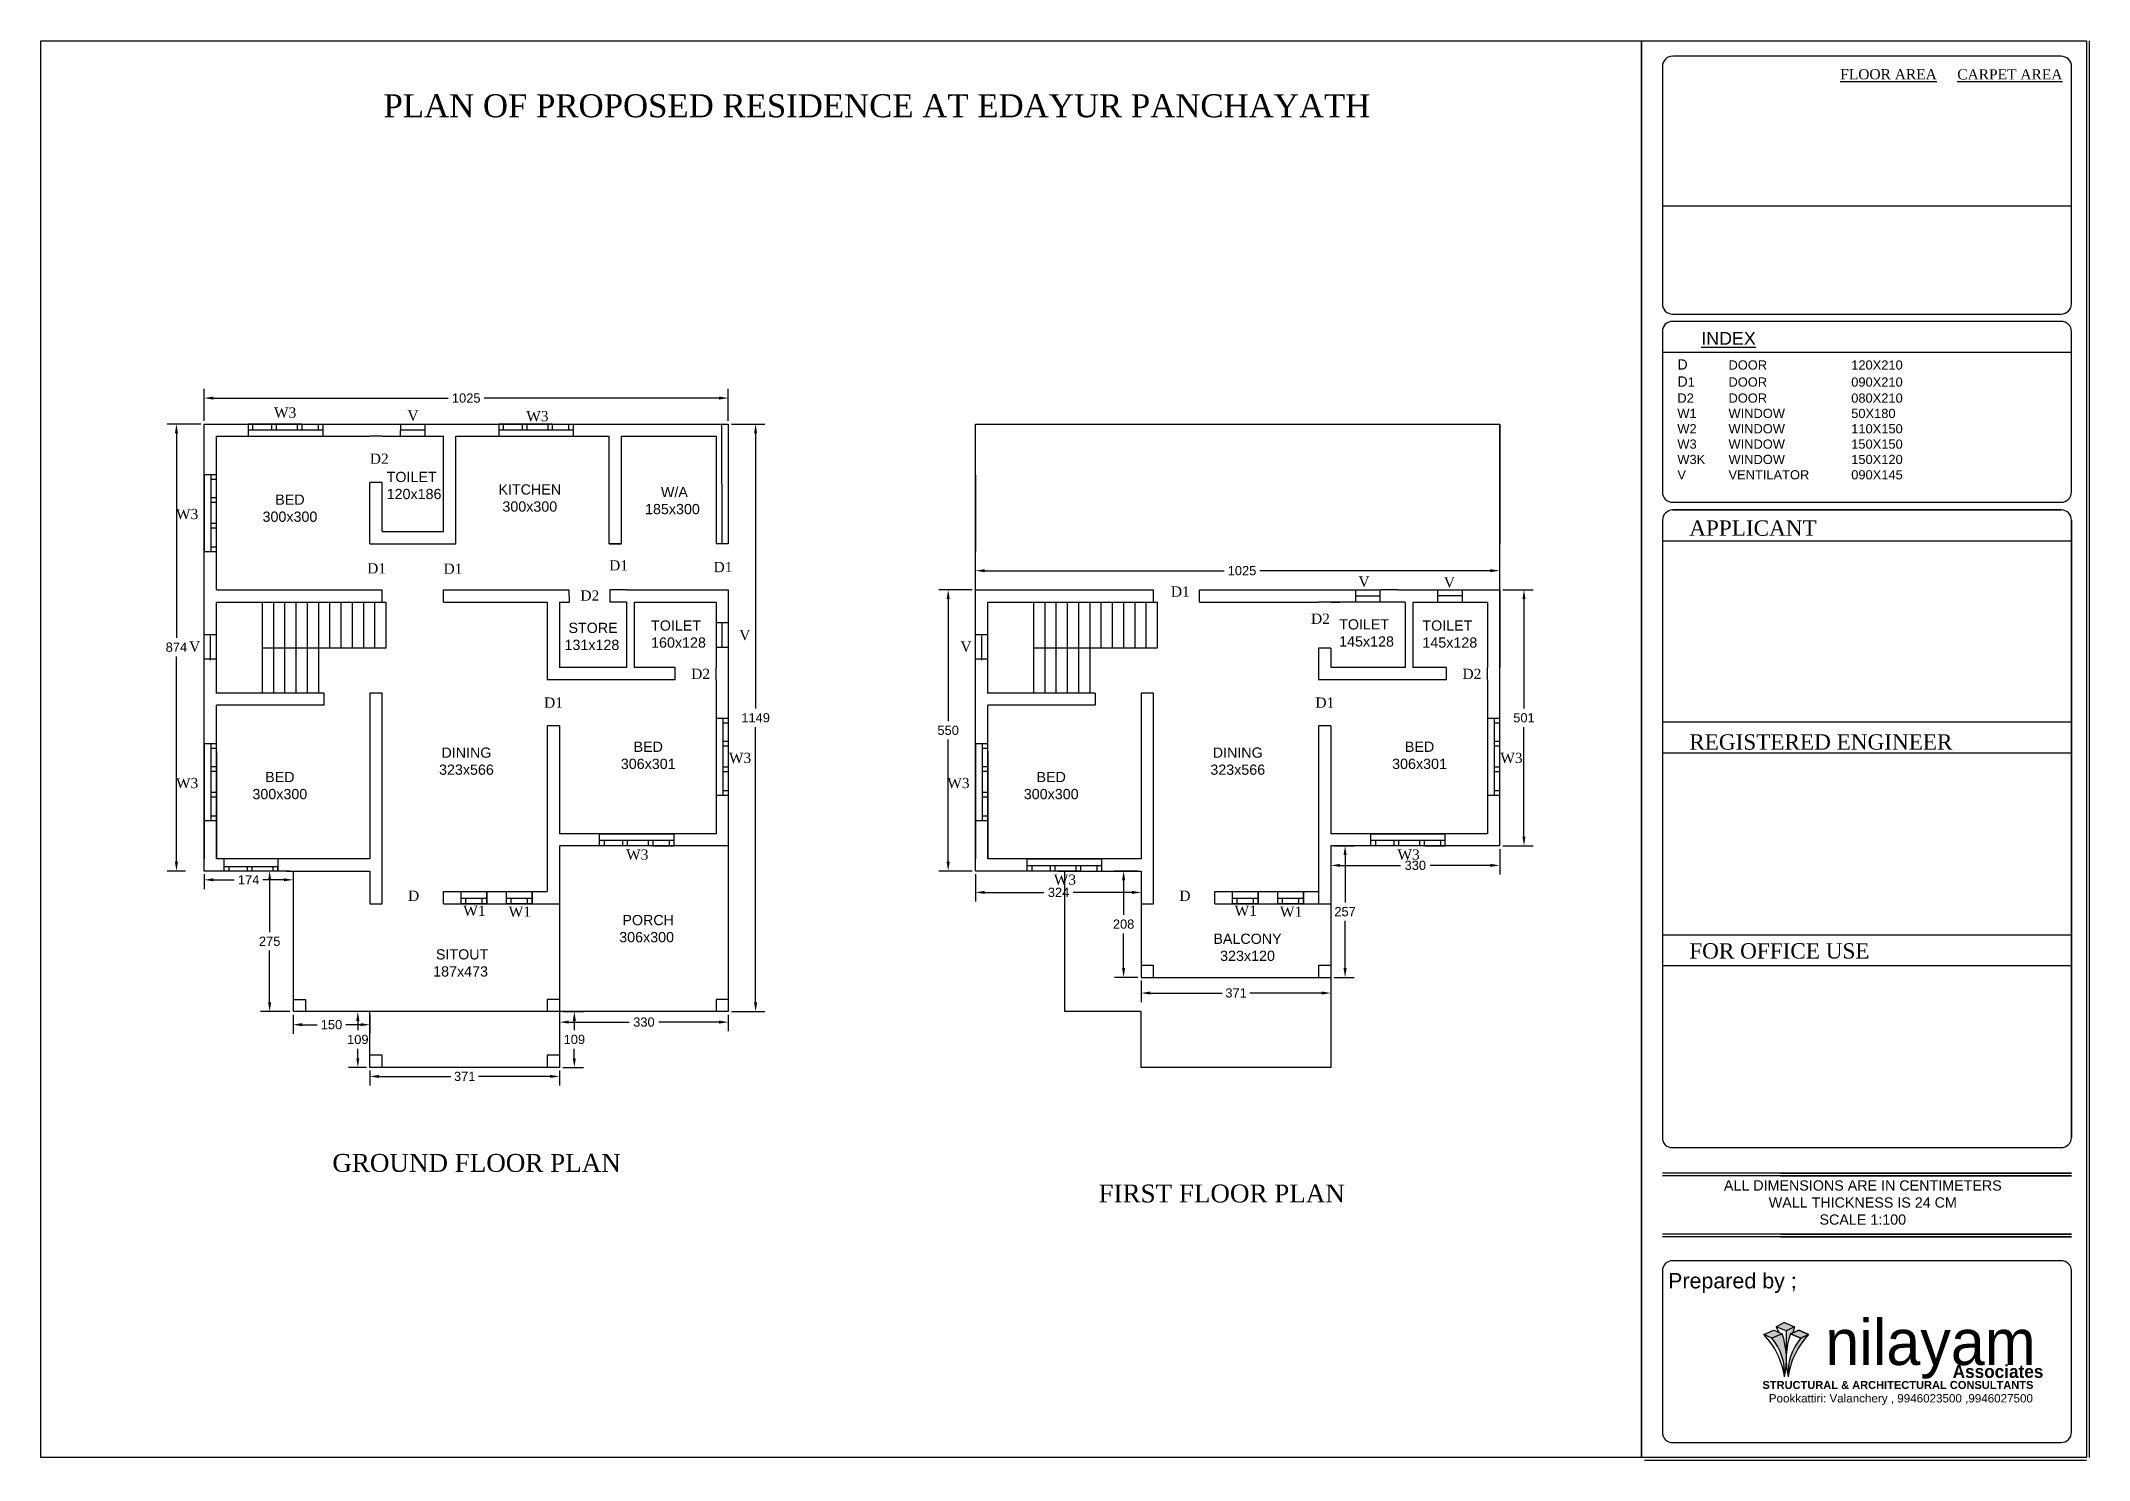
# Model space of a CAD drawing. Header units: inches. Extents: x -2903 to 3367, y -161 to 1064.
# Drawn here: x -299.33 to -259.28, y 799.98 to 827.73 of the extents above; entities that cross this region are included whole.
import ezdxf

# ---------------------------------------------------------------- set-up
doc = ezdxf.new("R2010")
doc.units = ezdxf.units.IN
doc.header["$MEASUREMENT"] = 0
doc.layers.add('--plan', color=7, linetype='Continuous')
doc.styles.add('SA', font='times.ttf')
doc.styles.get("Standard").update_dxf_attribs({"font": 'arial.ttf'})
doc.styles.add('style1', font='romand.shx', dxfattribs={"height": 5})
doc.dimstyles.get("Standard").update_dxf_attribs({"dimtxt": 0.18, "dimasz": 0.18, "dimexe": 0.18, "dimexo": 0.0625, "dimgap": 0.09, "dimtad": 0, "dimtih": 1, "dimtoh": 1, "dimdec": 0, "dimlfac": 100, "dimzin": 0, "dimdsep": 46, "dimtxsty": 'Standard', "dimcen": 0.09, "dimadec": 0, "dimazin": 0, "dimtfac": 1, "dimtdec": 0, "dimtofl": 0, "dimtmove": 0, "dimatfit": 3, "dimfxl": 1, "dimtolj": 1, "dimtzin": 0, "dimarcsym": 0})

msp = doc.modelspace()

# ---------------------------------------------------------------- texts
at = {"layer": '--plan', "ltscale": 0.1, "style": 'SA'}
for s, insert, char_height, width, attachment_point in [('{\\fTimes New Roman|b0|i0|c0|p18;W3}', (-294.333, 820.562), 0.2, 0.23555, 3), ('V', (-291.942, 820.504), 0.2, 0.23555, 3), ('{\\fTimes New Roman|b0|i0|c0|p18;W3}', (-289.4, 820.491), 0.2, 0.23555, 3), ('D2', (-292.895, 819.66), 0.2, 0.23555, 1), ('{\\fTimes New Roman|b0|i0|c0|p18;W3}', (-296.25, 818.578), 0.2, 0.23555, 3), ('D1', (-292.947, 817.516), 0.2, 0.23555, 1), ('D1', (-291.453, 817.509), 0.2, 0.23555, 1), ('D1', (-288.216, 817.574), 0.2, 0.23555, 1), ('D1', (-286.173, 817.541), 0.2, 0.23555, 1), ('D1', (-277.23, 817.062), 0.2, 0.23555, 1), ('V', (-273.345, 817.257), 0.2, 0.23555, 3), ('V', (-271.675, 817.241), 0.2, 0.23555, 3), ('D2', (-288.778, 816.984), 0.2, 0.23555, 1), ('D2', (-274.49, 816.53), 0.2, 0.23555, 1), ('V', (-296.211, 815.986), 0.2, 0.23555, 3), ('V', (-285.454, 816.212), 0.2, 0.23555, 3), ('V', (-281.128, 815.986), 0.2, 0.23555, 3), ('D2', (-286.611, 815.452), 0.2, 0.23555, 1), ('D2', (-271.528, 815.452), 0.2, 0.23555, 1), ('D1', (-289.488, 814.89), 0.2, 0.23555, 1), ('D1', (-274.405, 814.89), 0.2, 0.23555, 1), ('{\\fTimes New Roman|b0|i0|c0|p18;W3}', (-285.437, 813.809), 0.2, 0.23555, 3), ('{\\fTimes New Roman|b0|i0|c0|p18;W3}', (-270.353, 813.809), 0.2, 0.23555, 3), ('{\\fTimes New Roman|b0|i0|c0|p18;W3}', (-296.25, 813.318), 0.2, 0.23555, 3), ('{\\fTimes New Roman|b0|i0|c0|p18;W3}', (-281.167, 813.318), 0.2, 0.23555, 3), ('{\\fTimes New Roman|b0|i0|c0|p18;W3}', (-287.447, 811.918), 0.2, 0.23555, 3), ('{\\fTimes New Roman|b0|i0|c0|p18;W3}', (-272.364, 811.918), 0.2, 0.23555, 3), ('{\\fTimes New Roman|b0|i0|c0|p18;W3}', (-279.084, 811.428), 0.2, 0.23555, 3), ('D', (-292.148, 811.113), 0.2, 0.23555, 1), ('D', (-277.065, 811.113), 0.2, 0.23555, 1), ('W1', (-290.632, 810.819), 0.2, 0.23555, 3), ('W1', (-289.745, 810.801), 0.2, 0.23555, 3), ('W1', (-275.549, 810.819), 0.2, 0.23555, 3), ('W1', (-274.662, 810.801), 0.2, 0.23555, 3), ('{\\fTimes New Roman|b0|i0|c0|p18;GROUND FLOOR PLAN}', (-293.628, 805.964), 0.35, 7.01056, 1), ('FIRST FLOOR PLAN', (-278.646, 805.366), 0.35, 7.01056, 1)]:
    msp.add_mtext(s, dxfattribs=dict(at, insert=insert, char_height=char_height, width=width, attachment_point=attachment_point))
at = {"attachment_point": 1, "style": 'style1'}
for s, insert, char_height, width in [('{\\fTimes New Roman|b0|i0|c0|p18;\\LFLOOR AREA}', (-264.141, 827.178), 0.2, 2.98486), ('{\\fTimes New Roman|b0|i0|c0|p18;\\LCARPET AREA}', (-261.853, 827.175), 0.2, 2.98486), ('{\\fTimes New Roman|b0|i0|c0|p18;APPLICANT}', (-267.094, 818.353), 0.3, 2.98486), ('{\\fTimes New Roman|b0|i0|c0|p18;REGISTERED ENGINEER}', (-267.094, 814.17), 0.3, 5.80259), ('{\\fTimes New Roman|b0|i0|c0|p18;FOR OFFICE USE}', (-267.094, 810.085), 0.3, 9.7108)]:
    msp.add_mtext(s, dxfattribs=dict(at, insert=insert, char_height=char_height, width=width))
at = {"color": 6, "insert": (-292.798, 826.686), "char_height": 0.45, "width": 140.24854, "attachment_point": 1, "style": 'SA'}
msp.add_mtext('\\A1;{\\C256; PLAN OF PROPOSED RESIDENCE AT EDAYUR PANCHAYATH}', dxfattribs=at)
at = {"attachment_point": 1}
for s, insert, char_height, width in [('{\\LINDEX}', (-266.859, 822.038), 0.25, 2.98486), ('\\pxt5,17;D^I{\\H0.9x;DOOR^I120X210}\\PD{\\H0.9x;1^IDOOR^I090X210\\PD2 ^IDOOR^I080X210\\PW1^IWINDOW^I50X180\\PW2^IWINDOW^I110X150\\PW3^IWINDOW^I150X150\\PW3K^IWINDOW^I150X120\\PV^IVENTILATOR^I090X145}', (-267.326, 821.502), 0.2, 7.78529), ('\\pxqc;ALL DIMENSIONS ARE IN CENTIMETERS \\PWALL THICKNESS IS 24 CM\\PSCALE 1:100', (-266.753, 805.448), 0.2, 6.10614)]:
    msp.add_mtext(s, dxfattribs=dict(at, insert=insert, char_height=char_height, width=width))
at = {"char_height": 0.2, "attachment_point": 1}
for s, insert in [('TOILET    120x186', (-292.566, 819.303)), ('\\pxqc;KITCHEN\\P300x300', (-290.566, 819.058)), ('\\pxqc;BED\\P300x300', (-295.256, 818.859)), ('     W/A\\P 185x300', (-287.591, 819.008)), (' STORE   131x128', (-289.088, 816.352)), ('TOILET    160x128', (-287.395, 816.398)), ('   TOILET \\P   145x128', (-274.173, 816.42)), ('TOILET    145x128', (-272.312, 816.398)), ('\\pxqc;DINING\\P323x566', (-291.805, 813.912)), ('\\pxqc;BED\\P306x301', (-288.25, 814.026)), ('\\pxqc;DINING\\P323x566', (-276.722, 813.912)), ('\\pxqc;BED\\P306x301', (-273.167, 814.026)), ('\\pxqc;BED\\P300x300', (-295.454, 813.435)), ('\\pxqc;BED\\P300x300', (-280.37, 813.435)), ('\\pxqc;PORCH\\P\\pq*;   306x300', (-288.251, 810.637)), ('\\pxqc;BALCONY\\P323x120', (-276.531, 810.272)), ('\\pxqc;SITOUT\\P\\pq*;   187x473', (-291.889, 809.967))]:
    msp.add_mtext_dynamic_manual_height_columns(s, width=1.59803, gutter_width=1, heights=[0], dxfattribs=dict(at, insert=insert))
at = {"color": 0, "lineweight": 20, "insert": (-267.507, 803.635), "char_height": 0.3, "width": 6.96395, "attachment_point": 1}
msp.add_mtext('Prepared by ;', dxfattribs=at)

# ---------------------------------------------------------------- blocks, each defined once
blk = doc.blocks.new('*D58')
at = {"color": 0, "lineweight": -2, "transparency": 16777216}
for p, q in [((-296.197, 820.237), (-296.857, 820.237)), ((-296.677, 820.057), (-296.677, 816.055)), ((-296.677, 811.677), (-296.677, 815.691)), ((-296.497, 811.497), (-296.857, 811.497))]:
    blk.add_line(p, q, dxfattribs=at)
at = {"color": 0, "transparency": 16777216}
for points in [[(-296.707, 820.057), (-296.647, 820.057), (-296.677, 820.237)], [(-296.707, 811.677), (-296.647, 811.677), (-296.677, 811.497)]]:
    blk.add_solid(points, dxfattribs=at)
at = {"layer": 'Defpoints', "color": 0, "transparency": 16777216}
for p in [(-296.135, 820.237), (-296.677, 811.497), (-296.435, 811.497)]:
    blk.add_point(p, dxfattribs=at)
at = {"color": 0, "transparency": 16777216, "insert": (-296.677, 815.873), "char_height": 0.18, "attachment_point": 5}
blk.add_mtext('\\A1;874', dxfattribs=at)
blk = doc.blocks.new('*D59')
at = {"color": 0, "lineweight": -2, "transparency": 16777216}
for p, q in [((-296.135, 820.3), (-296.135, 820.925)), ((-295.955, 820.745), (-291.361, 820.745)), ((-286.065, 820.745), (-290.659, 820.745)), ((-285.885, 820.3), (-285.885, 820.925))]:
    blk.add_line(p, q, dxfattribs=at)
at = {"color": 0, "transparency": 16777216}
for points in [[(-295.955, 820.775), (-295.955, 820.715), (-296.135, 820.745)], [(-286.065, 820.775), (-286.065, 820.715), (-285.885, 820.745)]]:
    blk.add_solid(points, dxfattribs=at)
at = {"layer": 'Defpoints', "color": 0, "transparency": 16777216}
for p in [(-285.885, 820.745), (-296.135, 820.237), (-285.885, 820.237)]:
    blk.add_point(p, dxfattribs=at)
at = {"color": 0, "transparency": 16777216, "insert": (-291.01, 820.745), "char_height": 0.18, "attachment_point": 5}
blk.add_mtext('\\A1;1025', dxfattribs=at)
blk = doc.blocks.new('*D56')
at = {"color": 0, "lineweight": -2, "transparency": 16777216}
for p, q in [((-285.822, 820.237), (-285.171, 820.237)), ((-285.351, 820.057), (-285.351, 814.674)), ((-285.351, 808.927), (-285.351, 814.311)), ((-285.822, 808.747), (-285.171, 808.747))]:
    blk.add_line(p, q, dxfattribs=at)
at = {"color": 0, "transparency": 16777216}
for points in [[(-285.381, 820.057), (-285.321, 820.057), (-285.351, 820.237)], [(-285.381, 808.927), (-285.321, 808.927), (-285.351, 808.747)]]:
    blk.add_solid(points, dxfattribs=at)
at = {"layer": 'Defpoints', "color": 0, "transparency": 16777216}
for p in [(-285.885, 820.237), (-285.885, 808.747), (-285.351, 808.747)]:
    blk.add_point(p, dxfattribs=at)
at = {"color": 0, "transparency": 16777216, "insert": (-285.351, 814.492), "char_height": 0.18, "attachment_point": 5}
blk.add_mtext('\\A1;1149', dxfattribs=at)
blk = doc.blocks.new('*D60')
at = {"color": 0, "lineweight": -2, "transparency": 16777216}
for p, q in [((-296.135, 811.435), (-296.135, 811.145)), ((-294.395, 811.435), (-294.395, 811.145)), ((-295.955, 811.325), (-295.545, 811.325)), ((-294.575, 811.325), (-294.985, 811.325))]:
    blk.add_line(p, q, dxfattribs=at)
at = {"color": 0, "transparency": 16777216}
for points in [[(-295.955, 811.355), (-295.955, 811.295), (-296.135, 811.325)], [(-294.575, 811.355), (-294.575, 811.295), (-294.395, 811.325)]]:
    blk.add_solid(points, dxfattribs=at)
at = {"layer": 'Defpoints', "color": 0, "transparency": 16777216}
for p in [(-296.135, 811.497), (-294.395, 811.497), (-294.395, 811.325)]:
    blk.add_point(p, dxfattribs=at)
at = {"color": 0, "transparency": 16777216, "insert": (-295.265, 811.325), "char_height": 0.18, "attachment_point": 5}
blk.add_mtext('\\A1;174', dxfattribs=at)
blk = doc.blocks.new('*D61')
at = {"color": 0, "lineweight": -2, "transparency": 16777216}
for p, q in [((-294.395, 808.685), (-294.395, 808.312)), ((-292.895, 808.685), (-292.895, 808.312)), ((-294.215, 808.492), (-293.925, 808.492)), ((-293.075, 808.492), (-293.365, 808.492))]:
    blk.add_line(p, q, dxfattribs=at)
at = {"color": 0, "transparency": 16777216}
for points in [[(-294.215, 808.522), (-294.215, 808.462), (-294.395, 808.492)], [(-293.075, 808.522), (-293.075, 808.462), (-292.895, 808.492)]]:
    blk.add_solid(points, dxfattribs=at)
at = {"layer": 'Defpoints', "color": 0, "transparency": 16777216}
for p in [(-294.395, 808.747), (-292.895, 808.747), (-292.895, 808.492)]:
    blk.add_point(p, dxfattribs=at)
at = {"color": 0, "transparency": 16777216, "insert": (-293.645, 808.492), "char_height": 0.18, "attachment_point": 5}
blk.add_mtext('\\A1;150', dxfattribs=at)
blk = doc.blocks.new('*D57')
at = {"color": 0, "lineweight": -2, "transparency": 16777216}
for p, q in [((-289.185, 808.685), (-289.185, 808.362)), ((-285.885, 808.685), (-285.885, 808.362)), ((-289.005, 808.542), (-287.823, 808.542)), ((-286.065, 808.542), (-287.246, 808.542))]:
    blk.add_line(p, q, dxfattribs=at)
at = {"color": 0, "transparency": 16777216}
for points in [[(-289.005, 808.572), (-289.005, 808.512), (-289.185, 808.542)], [(-286.065, 808.572), (-286.065, 808.512), (-285.885, 808.542)]]:
    blk.add_solid(points, dxfattribs=at)
at = {"layer": 'Defpoints', "color": 0, "transparency": 16777216}
for p in [(-289.185, 808.747), (-285.885, 808.747), (-285.885, 808.542)]:
    blk.add_point(p, dxfattribs=at)
at = {"color": 0, "transparency": 16777216, "insert": (-287.535, 808.542), "char_height": 0.18, "attachment_point": 5}
blk.add_mtext('\\A1;330', dxfattribs=at)
blk = doc.blocks.new('*D62')
at = {"color": 0, "lineweight": -2, "transparency": 16777216}
for p, q in [((-289.122, 808.747), (-288.716, 808.747)), ((-288.896, 808.567), (-288.896, 808.384)), ((-288.896, 807.837), (-288.896, 808.021)), ((-289.122, 807.657), (-288.716, 807.657))]:
    blk.add_line(p, q, dxfattribs=at)
at = {"color": 0, "transparency": 16777216}
for points in [[(-288.926, 808.567), (-288.866, 808.567), (-288.896, 808.747)], [(-288.926, 807.837), (-288.866, 807.837), (-288.896, 807.657)]]:
    blk.add_solid(points, dxfattribs=at)
at = {"layer": 'Defpoints', "color": 0, "transparency": 16777216}
for p in [(-289.185, 808.747), (-289.185, 807.657), (-288.896, 807.657)]:
    blk.add_point(p, dxfattribs=at)
at = {"color": 0, "transparency": 16777216, "insert": (-288.896, 808.202), "char_height": 0.18, "attachment_point": 5}
blk.add_mtext('\\A1;109', dxfattribs=at)
blk = doc.blocks.new('*D63')
at = {"color": 0, "lineweight": -2, "transparency": 16777216}
for p, q in [((-292.957, 808.747), (-293.31, 808.747)), ((-293.13, 808.567), (-293.13, 808.384)), ((-293.13, 807.837), (-293.13, 808.021)), ((-292.957, 807.657), (-293.31, 807.657))]:
    blk.add_line(p, q, dxfattribs=at)
at = {"color": 0, "transparency": 16777216}
for points in [[(-293.16, 808.567), (-293.1, 808.567), (-293.13, 808.747)], [(-293.16, 807.837), (-293.1, 807.837), (-293.13, 807.657)]]:
    blk.add_solid(points, dxfattribs=at)
at = {"layer": 'Defpoints', "color": 0, "transparency": 16777216}
for p in [(-292.895, 808.747), (-293.13, 807.657), (-292.895, 807.657)]:
    blk.add_point(p, dxfattribs=at)
at = {"color": 0, "transparency": 16777216, "insert": (-293.13, 808.202), "char_height": 0.18, "attachment_point": 5}
blk.add_mtext('\\A1;109', dxfattribs=at)
blk = doc.blocks.new('*D64')
at = {"color": 0, "lineweight": -2, "transparency": 16777216}
for p, q in [((-292.895, 807.595), (-292.895, 807.3)), ((-292.715, 807.48), (-291.311, 807.48)), ((-289.365, 807.48), (-290.768, 807.48)), ((-289.185, 807.595), (-289.185, 807.3))]:
    blk.add_line(p, q, dxfattribs=at)
at = {"color": 0, "transparency": 16777216}
for points in [[(-292.715, 807.51), (-292.715, 807.45), (-292.895, 807.48)], [(-289.365, 807.51), (-289.365, 807.45), (-289.185, 807.48)]]:
    blk.add_solid(points, dxfattribs=at)
at = {"layer": 'Defpoints', "color": 0, "transparency": 16777216}
for p in [(-292.895, 807.657), (-289.185, 807.657), (-289.185, 807.48)]:
    blk.add_point(p, dxfattribs=at)
at = {"color": 0, "transparency": 16777216, "insert": (-291.04, 807.48), "char_height": 0.18, "attachment_point": 5}
blk.add_mtext('\\A1;371', dxfattribs=at)
blk = doc.blocks.new('*D65')
at = {"color": 0, "lineweight": -2, "transparency": 16777216}
for p, q in [((-294.457, 811.497), (-295.034, 811.497)), ((-294.854, 811.317), (-294.854, 810.304)), ((-294.854, 808.927), (-294.854, 809.941)), ((-294.457, 808.747), (-295.034, 808.747))]:
    blk.add_line(p, q, dxfattribs=at)
at = {"color": 0, "transparency": 16777216}
for points in [[(-294.884, 811.317), (-294.824, 811.317), (-294.854, 811.497)], [(-294.884, 808.927), (-294.824, 808.927), (-294.854, 808.747)]]:
    blk.add_solid(points, dxfattribs=at)
at = {"layer": 'Defpoints', "color": 0, "transparency": 16777216}
for p in [(-294.395, 811.497), (-294.854, 808.747), (-294.395, 808.747)]:
    blk.add_point(p, dxfattribs=at)
at = {"color": 0, "transparency": 16777216, "insert": (-294.854, 810.122), "char_height": 0.18, "attachment_point": 5}
blk.add_mtext('\\A1;275', dxfattribs=at)
blk = doc.blocks.new('*D66')
at = {"color": 0, "lineweight": -2, "transparency": 16777216}
for p, q in [((-281.051, 811.435), (-281.051, 810.898)), ((-277.811, 811.435), (-277.811, 810.898)), ((-280.871, 811.078), (-279.715, 811.078)), ((-277.991, 811.078), (-279.139, 811.078))]:
    blk.add_line(p, q, dxfattribs=at)
at = {"color": 0, "transparency": 16777216}
for points in [[(-280.871, 811.108), (-280.871, 811.048), (-281.051, 811.078)], [(-277.991, 811.108), (-277.991, 811.048), (-277.811, 811.078)]]:
    blk.add_solid(points, dxfattribs=at)
at = {"layer": 'Defpoints', "color": 0, "transparency": 16777216}
for p in [(-281.051, 811.497), (-277.811, 811.497), (-277.811, 811.078)]:
    blk.add_point(p, dxfattribs=at)
at = {"color": 0, "transparency": 16777216, "insert": (-279.427, 811.078), "char_height": 0.18, "attachment_point": 5}
blk.add_mtext('\\A1;324', dxfattribs=at)
blk = doc.blocks.new('*D67')
at = {"color": 0, "lineweight": -2, "transparency": 16777216}
for p, q in [((-281.051, 817.06), (-281.051, 817.55)), ((-270.801, 817.06), (-270.801, 817.55)), ((-280.871, 817.37), (-276.191, 817.37)), ((-270.981, 817.37), (-275.489, 817.37))]:
    blk.add_line(p, q, dxfattribs=at)
at = {"color": 0, "transparency": 16777216}
for points in [[(-280.871, 817.4), (-280.871, 817.34), (-281.051, 817.37)], [(-270.981, 817.4), (-270.981, 817.34), (-270.801, 817.37)]]:
    blk.add_solid(points, dxfattribs=at)
at = {"layer": 'Defpoints', "color": 0, "transparency": 16777216}
for p in [(-270.801, 817.37), (-281.051, 816.997), (-270.801, 816.997)]:
    blk.add_point(p, dxfattribs=at)
at = {"color": 0, "transparency": 16777216, "insert": (-275.84, 817.37), "char_height": 0.18, "attachment_point": 5}
blk.add_mtext('\\A1;1025', dxfattribs=at)
blk = doc.blocks.new('*D68')
at = {"color": 0, "lineweight": -2, "transparency": 16777216}
for p, q in [((-281.114, 816.997), (-281.766, 816.997)), ((-281.586, 816.817), (-281.586, 814.429)), ((-281.586, 811.677), (-281.586, 814.066)), ((-281.114, 811.497), (-281.766, 811.497))]:
    blk.add_line(p, q, dxfattribs=at)
at = {"color": 0, "transparency": 16777216}
for points in [[(-281.616, 816.817), (-281.556, 816.817), (-281.586, 816.997)], [(-281.616, 811.677), (-281.556, 811.677), (-281.586, 811.497)]]:
    blk.add_solid(points, dxfattribs=at)
at = {"layer": 'Defpoints', "color": 0, "transparency": 16777216}
for p in [(-281.051, 816.997), (-281.586, 811.497), (-281.051, 811.497)]:
    blk.add_point(p, dxfattribs=at)
at = {"color": 0, "transparency": 16777216, "insert": (-281.586, 814.247), "char_height": 0.18, "attachment_point": 5}
blk.add_mtext('\\A1;550', dxfattribs=at)
blk = doc.blocks.new('*D69')
at = {"color": 0, "lineweight": -2, "transparency": 16777216}
for p, q in [((-277.874, 811.497), (-278.335, 811.497)), ((-278.155, 811.317), (-278.155, 810.639)), ((-278.155, 809.597), (-278.155, 810.276)), ((-277.874, 809.417), (-278.335, 809.417))]:
    blk.add_line(p, q, dxfattribs=at)
at = {"color": 0, "transparency": 16777216}
for points in [[(-278.185, 811.317), (-278.125, 811.317), (-278.155, 811.497)], [(-278.185, 809.597), (-278.125, 809.597), (-278.155, 809.417)]]:
    blk.add_solid(points, dxfattribs=at)
at = {"layer": 'Defpoints', "color": 0, "transparency": 16777216}
for p in [(-277.811, 811.497), (-278.155, 809.417), (-277.811, 809.417)]:
    blk.add_point(p, dxfattribs=at)
at = {"color": 0, "transparency": 16777216, "insert": (-278.155, 810.457), "char_height": 0.18, "attachment_point": 5}
blk.add_mtext('\\A1;208', dxfattribs=at)
blk = doc.blocks.new('*D70')
at = {"color": 0, "lineweight": -2, "transparency": 16777216}
for p, q in [((-277.811, 809.355), (-277.811, 808.931)), ((-277.631, 809.111), (-276.228, 809.111)), ((-274.281, 809.111), (-275.685, 809.111)), ((-274.101, 809.355), (-274.101, 808.931))]:
    blk.add_line(p, q, dxfattribs=at)
at = {"color": 0, "transparency": 16777216}
for points in [[(-277.631, 809.141), (-277.631, 809.081), (-277.811, 809.111)], [(-274.281, 809.141), (-274.281, 809.081), (-274.101, 809.111)]]:
    blk.add_solid(points, dxfattribs=at)
at = {"layer": 'Defpoints', "color": 0, "transparency": 16777216}
for p in [(-277.811, 809.417), (-274.101, 809.417), (-274.101, 809.111)]:
    blk.add_point(p, dxfattribs=at)
at = {"color": 0, "transparency": 16777216, "insert": (-275.956, 809.111), "char_height": 0.18, "attachment_point": 5}
blk.add_mtext('\\A1;371', dxfattribs=at)
blk = doc.blocks.new('*D71')
at = {"color": 0, "lineweight": -2, "transparency": 16777216}
for p, q in [((-274.039, 811.987), (-273.644, 811.987)), ((-273.824, 811.807), (-273.824, 810.884)), ((-273.824, 809.597), (-273.824, 810.521)), ((-274.039, 809.417), (-273.644, 809.417))]:
    blk.add_line(p, q, dxfattribs=at)
at = {"color": 0, "transparency": 16777216}
for points in [[(-273.854, 811.807), (-273.794, 811.807), (-273.824, 811.987)], [(-273.854, 809.597), (-273.794, 809.597), (-273.824, 809.417)]]:
    blk.add_solid(points, dxfattribs=at)
at = {"layer": 'Defpoints', "color": 0, "transparency": 16777216}
for p in [(-274.101, 811.987), (-273.824, 811.987), (-274.101, 809.417)]:
    blk.add_point(p, dxfattribs=at)
at = {"color": 0, "transparency": 16777216, "insert": (-273.824, 810.702), "char_height": 0.18, "attachment_point": 5}
blk.add_mtext('\\A1;257', dxfattribs=at)
blk = doc.blocks.new('*D72')
at = {"color": 0, "lineweight": -2, "transparency": 16777216}
for p, q in [((-274.101, 811.925), (-274.101, 811.427)), ((-270.801, 811.925), (-270.801, 811.427)), ((-273.921, 811.607), (-272.74, 811.607)), ((-270.981, 811.607), (-272.163, 811.607))]:
    blk.add_line(p, q, dxfattribs=at)
at = {"color": 0, "transparency": 16777216}
for points in [[(-273.921, 811.637), (-273.921, 811.577), (-274.101, 811.607)], [(-270.981, 811.637), (-270.981, 811.577), (-270.801, 811.607)]]:
    blk.add_solid(points, dxfattribs=at)
at = {"layer": 'Defpoints', "color": 0, "transparency": 16777216}
for p in [(-274.101, 811.987), (-270.801, 811.987), (-270.801, 811.607)]:
    blk.add_point(p, dxfattribs=at)
at = {"color": 0, "transparency": 16777216, "insert": (-272.451, 811.607), "char_height": 0.18, "attachment_point": 5}
blk.add_mtext('\\A1;330', dxfattribs=at)
blk = doc.blocks.new('*D73')
at = {"color": 0, "lineweight": -2, "transparency": 16777216}
for p, q in [((-270.739, 816.997), (-270.146, 816.997)), ((-270.326, 816.817), (-270.326, 814.674)), ((-270.326, 812.167), (-270.326, 814.311)), ((-270.739, 811.987), (-270.146, 811.987))]:
    blk.add_line(p, q, dxfattribs=at)
at = {"color": 0, "transparency": 16777216}
for points in [[(-270.356, 816.817), (-270.296, 816.817), (-270.326, 816.997)], [(-270.356, 812.167), (-270.296, 812.167), (-270.326, 811.987)]]:
    blk.add_solid(points, dxfattribs=at)
at = {"layer": 'Defpoints', "color": 0, "transparency": 16777216}
for p in [(-270.801, 816.997), (-270.326, 816.997), (-270.801, 811.987)]:
    blk.add_point(p, dxfattribs=at)
at = {"color": 0, "transparency": 16777216, "insert": (-270.326, 814.492), "char_height": 0.18, "attachment_point": 5}
blk.add_mtext('\\A1;501', dxfattribs=at)
blk = doc.blocks.new('nilayan new')
h = blk.add_hatch(color=256)
h.set_gradient(color1=(171, 171, 160), color2=(233, 233, 231), one_color=1, tint=0.91)
h.paths.add_polyline_path([(-543.265, 296.076), (-543.464, 295.991), (-543.303, 295.916), (-543.099, 296.007)])
h.paths.add_polyline_path([(-543.099, 296.007), (-543.303, 295.916, -0.197043), (-543.05, 295.133, 0.041266), (-543.013, 295.39, -0.030102), (-543.013, 295.58, 0.069334)])
h.paths.add_polyline_path([(-542.927, 296.007), (-542.722, 295.916), (-542.561, 295.991), (-542.76, 296.076)])
h.paths.add_polyline_path([(-542.561, 295.991), (-542.722, 295.916, 0.197043), (-542.976, 295.133, -0.158169)])
h = blk.add_hatch(color=256)
h.set_gradient(color1=(13, 97, 231), color2=(163, 196, 250), one_color=1, tint=0.81, name='HEMISPHERICAL')
h.paths.add_polyline_path([(-542.848, 296.148), (-543.052, 296.23), (-543.218, 296.149), (-543.018, 296.064)])
h.paths.add_polyline_path([(-543.016, 295.622, -0.006631), (-543.013, 295.58, -0.069334), (-542.927, 296.007), (-542.882, 296.026), (-542.848, 296.148), (-543.018, 296.064)])
for p, q in [((-543.464, 295.991), (-543.265, 296.076)), ((-543.303, 295.916), (-543.464, 295.991)), ((-543.099, 296.007), (-543.303, 295.916)), ((-543.265, 296.076), (-543.099, 296.007)), ((-543.052, 296.23), (-543.218, 296.149)), ((-543.018, 296.064), (-543.218, 296.149)), ((-543.218, 296.149), (-543.163, 296.034)), ((-543.052, 296.23), (-542.848, 296.148)), ((-542.848, 296.148), (-543.018, 296.064)), ((-543.018, 296.064), (-543.016, 295.622)), ((-542.76, 296.076), (-542.927, 296.007)), ((-542.927, 296.007), (-542.722, 295.916)), ((-542.848, 296.148), (-542.882, 296.026)), ((-542.561, 295.991), (-542.76, 296.076)), ((-542.722, 295.916), (-542.561, 295.991))]:
    blk.add_line(p, q)
for points in [[(-543.265, 296.076), (-543.099, 296.007), (-543.303, 295.916), (-543.464, 295.991), (-543.265, 296.076)], [(-542.76, 296.076), (-542.561, 295.991), (-542.722, 295.916), (-542.927, 296.007), (-542.76, 296.076)]]:
    blk.add_lwpolyline(points)
for centre, radius, start, end in [((-544.579, 294.922), 1.544, 7.8259, 43.7778), ((-544.132, 295.215), 1.085, 355.6446, 40.2323), ((-544.588, 295.485), 1.579, 347.0994, 19.3132), ((-541.437, 295.485), 1.579, 160.6868, 192.9006), ((-541.893, 295.215), 1.085, 139.7677, 184.3554), ((-541.446, 294.922), 1.544, 136.2222, 172.1741)]:
    blk.add_arc(centre, radius, start, end)
at = {"attachment_point": 1}
for s, width, insert, char_height in [('{\\fBauhaus|b0|i0|c0|p2;\\C5;nilayam}', 18.84828, (-542.225, 296.297), 0.92248), ('Pookkattiri: Valanchery , 9946023500 ,9946027500', 13.33237, (-543.366, 294.786), 0.168)]:
    blk.add_mtext_dynamic_manual_height_columns(s, width=width, gutter_width=1, heights=[0], dxfattribs=dict(at, insert=insert, char_height=char_height))
for s, insert, char_height, width in [('{\\fArial Greek|b1|i0|c0|p34;STRUCTURAL & ARCHITECTURAL CONSULTANTS}', (-543.495, 295.051), 0.16, 15.33754), ('{\\fBauhaus|b1|i0|c0|p2;Associates}', (-539.651, 295.373), 0.25945, 11.05359)]:
    blk.add_mtext(s, dxfattribs=dict(at, insert=insert, char_height=char_height, width=width))

# ---------------------------------------------------------------- dimensions: what is measured, and where the dimension line sits
for base, p1, p2, picture, middle in [((-285.885, 820.745), (-296.135, 820.237), (-285.885, 820.237), '*D59', (-291.01, 820.745)), ((-270.801, 811.607), (-274.101, 811.987), (-270.801, 811.987), '*D72', (-272.451, 811.607)), ((-294.395, 811.325), (-296.135, 811.497), (-294.395, 811.497), '*D60', (-295.265, 811.325)), ((-274.101, 809.111), (-277.811, 809.417), (-274.101, 809.417), '*D70', (-275.956, 809.111)), ((-292.895, 808.492), (-294.395, 808.747), (-292.895, 808.747), '*D61', (-293.645, 808.492)), ((-285.885, 808.542), (-289.185, 808.747), (-285.885, 808.747), '*D57', (-287.535, 808.542)), ((-289.185, 807.48), (-292.895, 807.657), (-289.185, 807.657), '*D64', (-291.04, 807.48))]:
    dim = msp.add_linear_dim(base=base, p1=p1, p2=p2, dimstyle='Standard')
    dim.commit()
    dim.dimension.update_dxf_attribs({"geometry": picture, "text_midpoint": middle})
dim = msp.add_linear_dim(base=(-296.677, 811.497), p1=(-296.135, 820.237), p2=(-296.435, 811.497), angle=90, dimstyle='Standard')
dim.commit()
dim.dimension.update_dxf_attribs({"geometry": '*D58', "text_midpoint": (-296.677, 815.873), "dimtype": 160})
for base, p1, p2, picture, middle in [((-285.351, 808.747), (-285.885, 820.237), (-285.885, 808.747), '*D56', (-285.351, 814.492)), ((-281.586, 811.497), (-281.051, 816.997), (-281.051, 811.497), '*D68', (-281.586, 814.247)), ((-270.326, 816.997), (-270.801, 811.987), (-270.801, 816.997), '*D73', (-270.326, 814.492)), ((-273.824, 811.987), (-274.101, 809.417), (-274.101, 811.987), '*D71', (-273.824, 810.702)), ((-294.854, 808.747), (-294.395, 811.497), (-294.395, 808.747), '*D65', (-294.854, 810.122)), ((-278.155, 809.417), (-277.811, 811.497), (-277.811, 809.417), '*D69', (-278.155, 810.457)), ((-293.13, 807.657), (-292.895, 808.747), (-292.895, 807.657), '*D63', (-293.13, 808.202)), ((-288.896, 807.657), (-289.185, 808.747), (-289.185, 807.657), '*D62', (-288.896, 808.202))]:
    dim = msp.add_linear_dim(base=base, p1=p1, p2=p2, angle=90, dimstyle='Standard')
    dim.commit()
    dim.dimension.update_dxf_attribs({"geometry": picture, "text_midpoint": middle})
for base, p1, p2, picture, middle in [((-270.801, 817.37), (-281.051, 816.997), (-270.801, 816.997), '*D67', (-275.84, 817.37)), ((-277.811, 811.078), (-281.051, 811.497), (-277.811, 811.497), '*D66', (-279.427, 811.078))]:
    dim = msp.add_linear_dim(base=base, p1=p1, p2=p2, dimstyle='Standard')
    dim.commit()
    dim.dimension.update_dxf_attribs({"geometry": picture, "text_midpoint": middle, "dimtype": 160})

# ---------------------------------------------------------------- linework, layer by layer
at = {"layer": '--plan', "ltscale": 0.1}
for p, q in [((-295.272, 820.237), (-295.272, 819.997)), ((-295.182, 820.127), (-295.182, 820.237)), ((-294.817, 820.237), (-294.817, 820.127)), ((-294.727, 820.237), (-294.727, 820.127)), ((-294.317, 820.237), (-294.317, 820.127)), ((-294.317, 820.237), (-294.317, 820.127)), ((-294.227, 820.237), (-294.227, 820.127)), ((-293.907, 820.237), (-293.907, 820.127)), ((-293.817, 820.237), (-293.817, 820.127)), ((-290.372, 820.237), (-290.372, 819.997)), ((-290.282, 820.127), (-290.282, 820.237)), ((-289.917, 820.237), (-289.917, 820.127)), ((-289.827, 820.237), (-289.827, 820.127)), ((-289.417, 820.237), (-289.417, 820.127)), ((-289.417, 820.237), (-289.417, 820.127)), ((-289.327, 820.237), (-289.327, 820.127)), ((-289.007, 820.237), (-289.007, 820.127)), ((-288.917, 820.237), (-288.917, 820.127)), ((-295.272, 820.127), (-294.227, 820.127)), ((-295.272, 819.997), (-293.817, 819.997)), ((-294.862, 820.127), (-293.817, 820.127)), ((-294.817, 820.217), (-294.817, 820.127)), ((-294.727, 820.217), (-294.727, 820.127)), ((-294.317, 820.217), (-294.317, 820.127)), ((-294.227, 820.217), (-294.227, 820.127)), ((-290.372, 820.127), (-289.327, 820.127)), ((-290.372, 819.997), (-288.917, 819.997)), ((-289.962, 820.127), (-288.917, 820.127)), ((-289.917, 820.217), (-289.917, 820.127)), ((-289.827, 820.217), (-289.827, 820.127)), ((-289.417, 820.217), (-289.417, 820.127)), ((-289.327, 820.217), (-289.327, 820.127)), ((-296.135, 819.247), (-296.135, 817.747)), ((-295.895, 819.247), (-296.135, 819.247)), ((-296.005, 819.247), (-296.005, 817.747)), ((-296.005, 819.157), (-295.895, 819.157)), ((-281.051, 819.247), (-281.051, 817.747)), ((-295.915, 818.792), (-296.005, 818.792)), ((-295.895, 818.792), (-296.005, 818.792)), ((-295.915, 818.702), (-296.005, 818.702)), ((-295.895, 818.702), (-296.005, 818.702)), ((-295.915, 818.292), (-296.005, 818.292)), ((-295.895, 818.292), (-296.005, 818.292)), ((-295.915, 818.202), (-296.005, 818.202)), ((-295.895, 818.202), (-296.005, 818.202)), ((-296.005, 817.837), (-295.915, 817.837)), ((-296.005, 817.837), (-295.895, 817.837)), ((-296.135, 817.747), (-295.915, 817.747)), ((-296.135, 817.747), (-295.895, 817.747)), ((-286.125, 814.482), (-286.125, 812.982)), ((-285.885, 814.482), (-286.125, 814.482)), ((-285.995, 814.482), (-285.995, 812.982)), ((-285.995, 814.392), (-285.885, 814.392)), ((-271.041, 814.482), (-271.041, 812.982)), ((-270.801, 814.482), (-271.041, 814.482)), ((-270.911, 814.482), (-270.911, 812.982)), ((-270.911, 814.392), (-270.801, 814.392)), ((-296.135, 813.987), (-296.135, 812.487)), ((-295.895, 813.987), (-296.135, 813.987)), ((-296.005, 813.987), (-296.005, 812.487)), ((-296.005, 813.897), (-295.895, 813.897)), ((-285.905, 814.027), (-285.995, 814.027)), ((-285.885, 814.027), (-285.995, 814.027)), ((-285.905, 813.937), (-285.995, 813.937)), ((-285.885, 813.937), (-285.995, 813.937)), ((-281.051, 813.987), (-281.051, 812.487)), ((-280.811, 813.987), (-281.051, 813.987)), ((-280.921, 813.987), (-280.921, 812.487)), ((-280.921, 813.897), (-280.811, 813.897)), ((-270.821, 814.027), (-270.911, 814.027)), ((-270.801, 814.027), (-270.911, 814.027)), ((-270.821, 813.937), (-270.911, 813.937)), ((-270.801, 813.937), (-270.911, 813.937)), ((-295.915, 813.532), (-296.005, 813.532)), ((-295.895, 813.532), (-296.005, 813.532)), ((-295.915, 813.442), (-296.005, 813.442)), ((-295.895, 813.442), (-296.005, 813.442)), ((-285.905, 813.527), (-285.995, 813.527)), ((-285.885, 813.527), (-285.995, 813.527)), ((-285.905, 813.437), (-285.995, 813.437)), ((-285.885, 813.437), (-285.995, 813.437)), ((-280.831, 813.532), (-280.921, 813.532)), ((-280.811, 813.532), (-280.921, 813.532)), ((-280.831, 813.442), (-280.921, 813.442)), ((-280.811, 813.442), (-280.921, 813.442)), ((-270.821, 813.527), (-270.911, 813.527)), ((-270.801, 813.527), (-270.911, 813.527)), ((-270.821, 813.437), (-270.911, 813.437)), ((-270.801, 813.437), (-270.911, 813.437)), ((-295.915, 813.032), (-296.005, 813.032)), ((-295.895, 813.032), (-296.005, 813.032)), ((-285.995, 813.072), (-285.905, 813.072)), ((-285.995, 813.072), (-285.885, 813.072)), ((-280.831, 813.032), (-280.921, 813.032)), ((-280.811, 813.032), (-280.921, 813.032)), ((-270.911, 813.072), (-270.821, 813.072)), ((-270.911, 813.072), (-270.801, 813.072)), ((-295.915, 812.942), (-296.005, 812.942)), ((-295.895, 812.942), (-296.005, 812.942)), ((-286.125, 812.982), (-285.905, 812.982)), ((-286.125, 812.982), (-285.885, 812.982)), ((-280.831, 812.942), (-280.921, 812.942)), ((-280.811, 812.942), (-280.921, 812.942)), ((-271.041, 812.982), (-270.821, 812.982)), ((-271.041, 812.982), (-270.801, 812.982)), ((-296.135, 812.487), (-295.915, 812.487)), ((-296.135, 812.487), (-295.895, 812.487)), ((-296.005, 812.577), (-295.915, 812.577)), ((-296.005, 812.577), (-295.895, 812.577)), ((-288.402, 812.227), (-286.947, 812.227)), ((-288.402, 811.987), (-288.402, 812.227)), ((-281.051, 812.487), (-280.831, 812.487)), ((-281.051, 812.487), (-280.811, 812.487)), ((-280.921, 812.577), (-280.831, 812.577)), ((-280.921, 812.577), (-280.811, 812.577)), ((-273.319, 812.227), (-271.864, 812.227)), ((-273.319, 811.987), (-273.319, 812.227)), ((-288.402, 812.097), (-287.357, 812.097)), ((-288.312, 812.097), (-288.312, 811.987)), ((-287.992, 812.097), (-286.947, 812.097)), ((-287.947, 812.007), (-287.947, 812.097)), ((-287.947, 811.987), (-287.947, 812.097)), ((-287.857, 812.007), (-287.857, 812.097)), ((-287.857, 811.987), (-287.857, 812.097)), ((-287.447, 812.007), (-287.447, 812.097)), ((-287.447, 811.987), (-287.447, 812.097)), ((-287.447, 811.987), (-287.447, 812.097)), ((-287.357, 812.007), (-287.357, 812.097)), ((-287.357, 811.987), (-287.357, 812.097)), ((-287.037, 811.987), (-287.037, 812.097)), ((-286.947, 811.987), (-286.947, 812.097)), ((-273.319, 812.097), (-272.274, 812.097)), ((-273.229, 812.097), (-273.229, 811.987)), ((-272.909, 812.097), (-271.864, 812.097)), ((-272.864, 812.007), (-272.864, 812.097)), ((-272.864, 811.987), (-272.864, 812.097)), ((-272.774, 812.007), (-272.774, 812.097)), ((-272.774, 811.987), (-272.774, 812.097)), ((-272.364, 812.007), (-272.364, 812.097)), ((-272.364, 811.987), (-272.364, 812.097)), ((-272.364, 811.987), (-272.364, 812.097)), ((-272.274, 812.007), (-272.274, 812.097)), ((-272.274, 811.987), (-272.274, 812.097)), ((-271.954, 811.987), (-271.954, 812.097)), ((-271.864, 811.987), (-271.864, 812.097)), ((-295.741, 811.497), (-295.741, 811.737)), ((-295.741, 811.587), (-294.696, 811.587)), ((-295.651, 811.587), (-295.651, 811.497)), ((-295.286, 811.497), (-295.286, 811.587)), ((-295.286, 811.497), (-295.286, 811.587)), ((-295.196, 811.497), (-295.196, 811.587)), ((-295.196, 811.497), (-295.196, 811.587)), ((-294.786, 811.497), (-294.786, 811.587)), ((-294.786, 811.497), (-294.786, 811.587)), ((-294.696, 811.497), (-294.696, 811.587)), ((-294.696, 811.497), (-294.696, 811.587)), ((-280.039, 811.737), (-278.584, 811.737)), ((-280.039, 811.497), (-280.039, 811.737)), ((-280.039, 811.607), (-278.994, 811.607)), ((-279.949, 811.607), (-279.949, 811.497)), ((-279.629, 811.607), (-278.584, 811.607)), ((-279.584, 811.517), (-279.584, 811.607)), ((-279.584, 811.497), (-279.584, 811.607)), ((-279.494, 811.517), (-279.494, 811.607)), ((-279.494, 811.497), (-279.494, 811.607)), ((-279.084, 811.517), (-279.084, 811.607)), ((-279.084, 811.497), (-279.084, 811.607)), ((-279.084, 811.497), (-279.084, 811.607)), ((-278.994, 811.517), (-278.994, 811.607)), ((-278.994, 811.497), (-278.994, 811.607)), ((-278.674, 811.497), (-278.674, 811.607)), ((-278.584, 811.497), (-278.584, 811.607)), ((-291.107, 810.967), (-290.607, 810.967)), ((-291.017, 810.877), (-291.017, 810.967)), ((-291.017, 810.857), (-291.017, 810.967)), ((-290.697, 810.857), (-290.697, 810.967)), ((-290.221, 810.967), (-289.721, 810.967)), ((-290.131, 810.877), (-290.131, 810.967)), ((-290.131, 810.857), (-290.131, 810.967)), ((-289.811, 810.857), (-289.811, 810.967)), ((-276.024, 810.967), (-275.524, 810.967)), ((-275.934, 810.877), (-275.934, 810.967)), ((-275.934, 810.857), (-275.934, 810.967)), ((-275.614, 810.857), (-275.614, 810.967)), ((-275.138, 810.967), (-274.638, 810.967)), ((-275.048, 810.877), (-275.048, 810.967)), ((-275.048, 810.857), (-275.048, 810.967)), ((-274.728, 810.857), (-274.728, 810.967))]:
    msp.add_line(p, q, dxfattribs=at)
at = {"color": 4}
msp.add_line((-268.026, 827.728), (-268.026, 800.028), dxfattribs=at)
for p, q in [((-259.326, 827.728), (-259.326, 800.028)), ((-259.276, 827.728), (-259.276, 800.028)), ((-267.619, 824.505), (-259.619, 824.505)), ((-267.619, 821.64), (-259.619, 821.64)), ((-296.135, 811.497), (-296.135, 820.237)), ((-296.135, 820.237), (-285.885, 820.237)), ((-294.227, 820.237), (-295.272, 820.237)), ((-294.227, 820.237), (-293.817, 820.237)), ((-293.817, 820.237), (-293.817, 819.997)), ((-292.295, 820), (-292.292, 820.237)), ((-291.815, 819.995), (-291.812, 820.237)), ((-289.327, 820.237), (-290.372, 820.237)), ((-289.327, 820.237), (-288.917, 820.237)), ((-288.917, 820.237), (-288.917, 819.997)), ((-286.005, 817.897), (-286.012, 820.237)), ((-285.885, 820.237), (-285.885, 817.897)), ((-281.051, 811.497), (-281.051, 820.237)), ((-281.051, 820.237), (-270.801, 820.237)), ((-270.801, 820.237), (-270.801, 817.897)), ((-270.801, 811.987), (-270.801, 820.237)), ((-295.895, 816.997), (-295.895, 819.997)), ((-295.895, 819.997), (-292.895, 819.997)), ((-292.655, 819.997), (-292.895, 819.997)), ((-292.655, 819.997), (-291.455, 819.997)), ((-291.813, 820.116), (-292.293, 820.119)), ((-291.455, 818.137), (-291.455, 819.997)), ((-291.455, 819.037), (-291.455, 819.997)), ((-291.215, 817.897), (-291.215, 819.997)), ((-291.215, 819.037), (-291.215, 819.997)), ((-291.215, 819.997), (-288.215, 819.997)), ((-288.215, 819.037), (-288.215, 819.997)), ((-288.215, 817.897), (-288.215, 819.997)), ((-287.975, 819.037), (-287.975, 819.997)), ((-287.975, 817.897), (-287.975, 819.997)), ((-287.975, 819.997), (-287.715, 819.997)), ((-287.975, 819.997), (-286.125, 819.997)), ((-286.125, 819.997), (-286.125, 817.897)), ((-292.895, 817.897), (-292.895, 819.097)), ((-292.655, 819.097), (-292.895, 819.097)), ((-292.655, 818.137), (-292.655, 819.097)), ((-267.619, 818.358), (-267.619, 806.288)), ((-259.819, 818.558), (-267.419, 818.558)), ((-267.419, 818.558), (-259.819, 818.558)), ((-259.619, 818.358), (-259.619, 806.288)), ((-292.895, 817.897), (-291.215, 817.897)), ((-292.655, 818.137), (-291.455, 818.137)), ((-288.215, 817.897), (-287.975, 817.897)), ((-287.975, 817.897), (-288.215, 817.897)), ((-285.885, 817.897), (-286.125, 817.897)), ((-267.619, 817.953), (-259.619, 817.953)), ((-295.895, 816.997), (-292.655, 816.997)), ((-295.895, 814.967), (-295.895, 816.757)), ((-295.895, 816.757), (-292.575, 816.757)), ((-294.995, 814.967), (-294.995, 816.757)), ((-294.775, 814.967), (-294.775, 816.757)), ((-294.555, 814.967), (-294.555, 816.757)), ((-294.335, 814.967), (-294.335, 816.757)), ((-294.115, 814.967), (-294.115, 816.757)), ((-293.895, 814.967), (-293.895, 816.757)), ((-293.675, 815.862), (-293.675, 816.757)), ((-293.455, 815.862), (-293.455, 816.757)), ((-293.235, 815.862), (-293.235, 816.757)), ((-293.015, 815.862), (-293.015, 816.757)), ((-292.795, 815.862), (-292.795, 816.757)), ((-292.655, 816.757), (-292.655, 816.997)), ((-292.575, 815.862), (-292.575, 816.757)), ((-291.455, 816.757), (-291.455, 816.997)), ((-291.455, 816.997), (-289.003, 816.997)), ((-291.455, 816.757), (-289.425, 816.757)), ((-289.425, 816.757), (-289.425, 815.237)), ((-289.185, 816.757), (-289, 816.757)), ((-289.185, 816.757), (-289.185, 815.477)), ((-289.003, 816.997), (-289, 816.747)), ((-287.875, 816.997), (-288.203, 816.997)), ((-288.203, 816.997), (-288.2, 816.757)), ((-287.875, 816.757), (-288.2, 816.757)), ((-287.875, 816.997), (-285.885, 816.997)), ((-287.875, 816.757), (-287.875, 815.477)), ((-287.875, 816.757), (-287.875, 816.757)), ((-287.725, 816.757), (-286.125, 816.757)), ((-287.725, 816.757), (-287.725, 815.477)), ((-286.125, 816.757), (-286.125, 815.477)), ((-285.885, 816.997), (-285.885, 815.477)), ((-285.885, 816.997), (-285.885, 808.747)), ((-281.051, 816.997), (-277.571, 816.997)), ((-280.811, 814.967), (-280.811, 816.757)), ((-280.811, 816.757), (-277.491, 816.757)), ((-279.911, 814.967), (-279.911, 816.757)), ((-279.691, 814.967), (-279.691, 816.757)), ((-279.471, 814.967), (-279.471, 816.757)), ((-279.251, 814.967), (-279.251, 816.757)), ((-279.031, 814.967), (-279.031, 816.757)), ((-278.811, 814.967), (-278.811, 816.757)), ((-278.591, 815.862), (-278.591, 816.757)), ((-278.371, 815.862), (-278.371, 816.757)), ((-278.151, 815.862), (-278.151, 816.757)), ((-277.931, 815.862), (-277.931, 816.757)), ((-277.711, 815.862), (-277.711, 816.757)), ((-277.571, 816.757), (-277.571, 816.997)), ((-277.491, 815.862), (-277.491, 816.757)), ((-276.671, 816.757), (-276.671, 816.997)), ((-276.671, 816.997), (-273.12, 816.997)), ((-276.671, 816.757), (-274.341, 816.757)), ((-274.101, 816.757), (-274.341, 816.757)), ((-274.101, 816.757), (-273.917, 816.757)), ((-272.651, 816.757), (-274.101, 816.757)), ((-273.616, 816.757), (-273.616, 816.997)), ((-273.616, 816.877), (-273.136, 816.877)), ((-273.136, 816.757), (-273.136, 816.997)), ((-272.791, 816.997), (-273.12, 816.997)), ((-272.791, 816.997), (-270.801, 816.997)), ((-272.791, 816.757), (-272.791, 816.757)), ((-272.651, 816.757), (-272.651, 815.477)), ((-272.501, 816.757), (-271.041, 816.757)), ((-272.501, 816.757), (-272.501, 815.477)), ((-272.011, 816.757), (-272.011, 816.997)), ((-271.531, 816.877), (-272.011, 816.877)), ((-271.531, 816.757), (-271.531, 816.997)), ((-271.041, 816.757), (-271.041, 815.477)), ((-270.801, 816.997), (-270.801, 815.477)), ((-286.125, 816.357), (-285.885, 816.357)), ((-286.005, 815.877), (-286.005, 816.357)), ((-295.895, 816.117), (-296.135, 816.117)), ((-296.015, 816.097), (-296.015, 815.617)), ((-294.995, 815.862), (-292.575, 815.862)), ((-286.125, 815.877), (-285.885, 815.877)), ((-280.811, 816.117), (-281.051, 816.117)), ((-280.931, 816.097), (-280.931, 815.617)), ((-279.911, 815.862), (-277.491, 815.862)), ((-274.341, 815.857), (-274.341, 815.237)), ((-274.101, 815.857), (-274.341, 815.857)), ((-274.101, 815.857), (-274.101, 815.477)), ((-295.895, 815.637), (-296.135, 815.637)), ((-287.875, 815.477), (-289.185, 815.477)), ((-286.925, 815.477), (-287.725, 815.477)), ((-286.925, 815.237), (-286.925, 815.477)), ((-286.125, 815.237), (-286.125, 815.477)), ((-280.811, 815.637), (-281.051, 815.637)), ((-272.651, 815.477), (-274.101, 815.477)), ((-271.841, 815.477), (-272.501, 815.477)), ((-271.841, 815.237), (-271.841, 815.477)), ((-271.041, 815.237), (-271.041, 815.477)), ((-289.185, 815.237), (-289.425, 815.237)), ((-286.925, 815.237), (-289.185, 815.237)), ((-286.125, 815.237), (-286.125, 812.227)), ((-274.101, 815.237), (-274.341, 815.237)), ((-271.841, 815.237), (-274.101, 815.237)), ((-271.041, 815.237), (-271.041, 812.227)), ((-293.795, 814.977), (-295.895, 814.977)), ((-295.895, 811.737), (-295.895, 814.737)), ((-293.795, 814.737), (-295.895, 814.737)), ((-293.795, 814.977), (-293.795, 814.737)), ((-292.655, 814.977), (-292.895, 814.977)), ((-292.895, 814.977), (-292.895, 811.737)), ((-292.795, 814.967), (-292.795, 814.977)), ((-292.655, 810.857), (-292.655, 814.977)), ((-292.655, 814.737), (-292.655, 814.977)), ((-278.711, 814.977), (-280.811, 814.977)), ((-280.811, 811.737), (-280.811, 814.737)), ((-278.711, 814.737), (-280.811, 814.737)), ((-278.711, 814.977), (-278.711, 814.737)), ((-277.571, 814.977), (-277.811, 814.977)), ((-277.811, 814.977), (-277.811, 811.737)), ((-277.711, 814.967), (-277.711, 814.977)), ((-277.571, 810.857), (-277.571, 814.977)), ((-277.571, 814.737), (-277.571, 814.977)), ((-289.425, 814.337), (-289.425, 811.097)), ((-289.185, 814.337), (-289.425, 814.337)), ((-289.185, 814.337), (-289.185, 812.227)), ((-274.341, 814.337), (-274.341, 811.097)), ((-274.101, 814.337), (-274.341, 814.337)), ((-274.101, 814.337), (-274.101, 812.227)), ((-267.623, 814.415), (-259.623, 814.415)), ((-267.623, 814.415), (-259.785, 814.415)), ((-296.135, 813.837), (-296.135, 811.737)), ((-295.895, 813.837), (-295.895, 811.737)), ((-281.051, 813.837), (-281.051, 811.737)), ((-280.811, 813.837), (-280.811, 811.737)), ((-267.623, 813.81), (-259.623, 813.81)), ((-286.125, 812.227), (-289.185, 812.227)), ((-286.947, 811.987), (-286.947, 812.227)), ((-271.041, 812.227), (-274.101, 812.227)), ((-271.864, 811.987), (-271.864, 812.227)), ((-285.885, 811.987), (-289.185, 811.987)), ((-289.185, 811.987), (-289.185, 807.657)), ((-287.357, 811.987), (-288.402, 811.987)), ((-287.357, 811.987), (-286.947, 811.987)), ((-274.341, 811.987), (-274.341, 810.857)), ((-270.801, 811.987), (-274.101, 811.987)), ((-274.101, 811.987), (-274.101, 807.657)), ((-272.274, 811.987), (-273.319, 811.987)), ((-272.274, 811.987), (-271.864, 811.987)), ((-294.525, 811.497), (-296.135, 811.497)), ((-292.895, 811.737), (-295.895, 811.737)), ((-294.696, 811.737), (-294.696, 811.497)), ((-294.525, 811.497), (-292.895, 811.497)), ((-294.395, 811.497), (-294.395, 808.747)), ((-292.895, 811.497), (-292.895, 810.857)), ((-279.441, 811.497), (-281.051, 811.497)), ((-277.811, 811.737), (-280.811, 811.737)), ((-278.994, 811.497), (-280.039, 811.497)), ((-279.441, 811.497), (-277.811, 811.497)), ((-279.311, 811.497), (-279.311, 808.747)), ((-278.994, 811.497), (-278.584, 811.497)), ((-278.584, 811.497), (-278.584, 811.737)), ((-277.811, 811.497), (-277.811, 809.417)), ((-291.455, 810.857), (-291.455, 811.097)), ((-291.455, 811.097), (-289.425, 811.097)), ((-290.607, 810.857), (-290.607, 811.097)), ((-289.721, 810.857), (-289.721, 811.097)), ((-276.371, 810.857), (-276.371, 811.097)), ((-276.371, 811.097), (-274.341, 811.097)), ((-275.524, 810.857), (-275.524, 811.097)), ((-274.638, 810.857), (-274.638, 811.097)), ((-292.895, 810.857), (-292.655, 810.857)), ((-291.455, 810.857), (-289.185, 810.857)), ((-277.811, 810.857), (-277.571, 810.857)), ((-276.371, 810.857), (-274.101, 810.857)), ((-267.619, 810.252), (-259.619, 810.252)), ((-267.619, 810.252), (-259.782, 810.252)), ((-277.811, 809.657), (-277.571, 809.657)), ((-277.811, 809.417), (-274.101, 809.417)), ((-277.571, 809.417), (-277.571, 809.657)), ((-274.341, 809.657), (-274.341, 809.417)), ((-274.341, 809.657), (-274.101, 809.657)), ((-267.619, 809.647), (-259.619, 809.647)), ((-294.395, 808.987), (-294.155, 808.987)), ((-285.885, 808.747), (-294.395, 808.747)), ((-294.155, 808.987), (-294.155, 808.747)), ((-292.895, 807.657), (-292.895, 808.747)), ((-289.425, 808.987), (-289.425, 808.747)), ((-289.185, 808.987), (-289.425, 808.987)), ((-286.125, 808.987), (-286.125, 808.747)), ((-285.885, 808.987), (-286.125, 808.987)), ((-285.885, 808.987), (-286.125, 808.987)), ((-277.811, 808.747), (-279.311, 808.747)), ((-277.811, 807.657), (-277.811, 808.747)), ((-292.655, 807.897), (-292.895, 807.897)), ((-292.655, 807.657), (-292.655, 807.897)), ((-289.425, 807.897), (-289.425, 807.657)), ((-289.185, 807.897), (-289.425, 807.897)), ((-289.185, 807.657), (-292.895, 807.657)), ((-274.101, 807.657), (-277.811, 807.657)), ((-259.619, 805.588), (-267.619, 805.588)), ((-259.619, 805.538), (-267.619, 805.538)), ((-265.309, 805.588), (-259.619, 805.588)), ((-265.309, 805.538), (-259.619, 805.538)), ((-259.619, 804.395), (-267.619, 804.395)), ((-259.619, 804.345), (-267.619, 804.345)), ((-265.309, 804.395), (-259.619, 804.395)), ((-265.309, 804.395), (-259.619, 804.395)), ((-265.309, 804.345), (-259.619, 804.345)), ((-265.309, 804.345), (-259.619, 804.345)), ((-267.968, 799.978), (-259.326, 799.978))]:
    msp.add_line(p, q)
for points in [[(-259.326, 827.728), (-259.326, 800.028), (-299.326, 800.028), (-299.326, 827.728)], [(-268.026, 827.728), (-259.326, 827.728), (-259.326, 800.028), (-268.026, 800.028)]]:
    msp.add_lwpolyline(points, close=True)
msp.add_lwpolyline([(-267.618, 827.241), (-267.619, 822.589, 0.426368), (-267.419, 822.389), (-259.819, 822.389, 0.414214), (-259.619, 822.589), (-259.618, 827.17), (-259.618, 827.23, 0.414214), (-259.818, 827.43), (-267.418, 827.43, 0.426368), (-267.618, 827.23), (-267.618, 827.17)], format="xyb")
for points in [[(-259.619, 819.032), (-259.619, 822.045, 0.414214), (-259.819, 822.245), (-267.419, 822.245, 0.426368), (-267.619, 822.045), (-267.619, 819.032), (-267.619, 818.908, 0.426368), (-267.419, 818.708), (-259.819, 818.708, 0.414214), (-259.619, 818.908)], [(-259.619, 806.288), (-259.619, 818.358, 0.414214), (-259.819, 818.558), (-267.419, 818.558, 0.386735), (-267.619, 818.358), (-267.619, 806.288, 0.438417), (-267.419, 806.088), (-259.819, 806.088, 0.414214)], [(-267.619, 803.179), (-267.619, 800.521, 0.426368), (-267.419, 800.321), (-259.819, 800.321, 0.414214), (-259.619, 800.521), (-259.619, 803.179), (-259.619, 803.675, 0.414214), (-259.819, 803.875), (-267.419, 803.875, 0.426368), (-267.619, 803.675)]]:
    msp.add_lwpolyline(points, format="xyb", close=True)
for points in [[(-291.107, 810.857), (-291.107, 811.097), (-290.607, 811.097), (-290.607, 810.857), (-291.107, 810.857)], [(-290.221, 810.857), (-290.221, 811.097), (-289.721, 811.097), (-289.721, 810.857), (-290.221, 810.857)], [(-276.024, 810.857), (-276.024, 811.097), (-275.524, 811.097), (-275.524, 810.857), (-276.024, 810.857)], [(-275.138, 810.857), (-275.138, 811.097), (-274.638, 811.097), (-274.638, 810.857), (-275.138, 810.857)]]:
    msp.add_lwpolyline(points)

# ---------------------------------------------------------------- block references
at = {"xscale": 0.9679060858226913, "yscale": 0.9679060858226913, "zscale": 0.9679060858226913}
msp.add_blockref('nilayan new', (260.389, 515.942), dxfattribs=at)

msp.set_redraw_order([(e.dxf.handle, doc.entitydb.next_handle()) for e in msp.query("TEXT MTEXT ATTDEF DIMENSION ARC_DIMENSION")])  # texts and dimensions are drawn at this point

doc.saveas('drawing.dxf')
